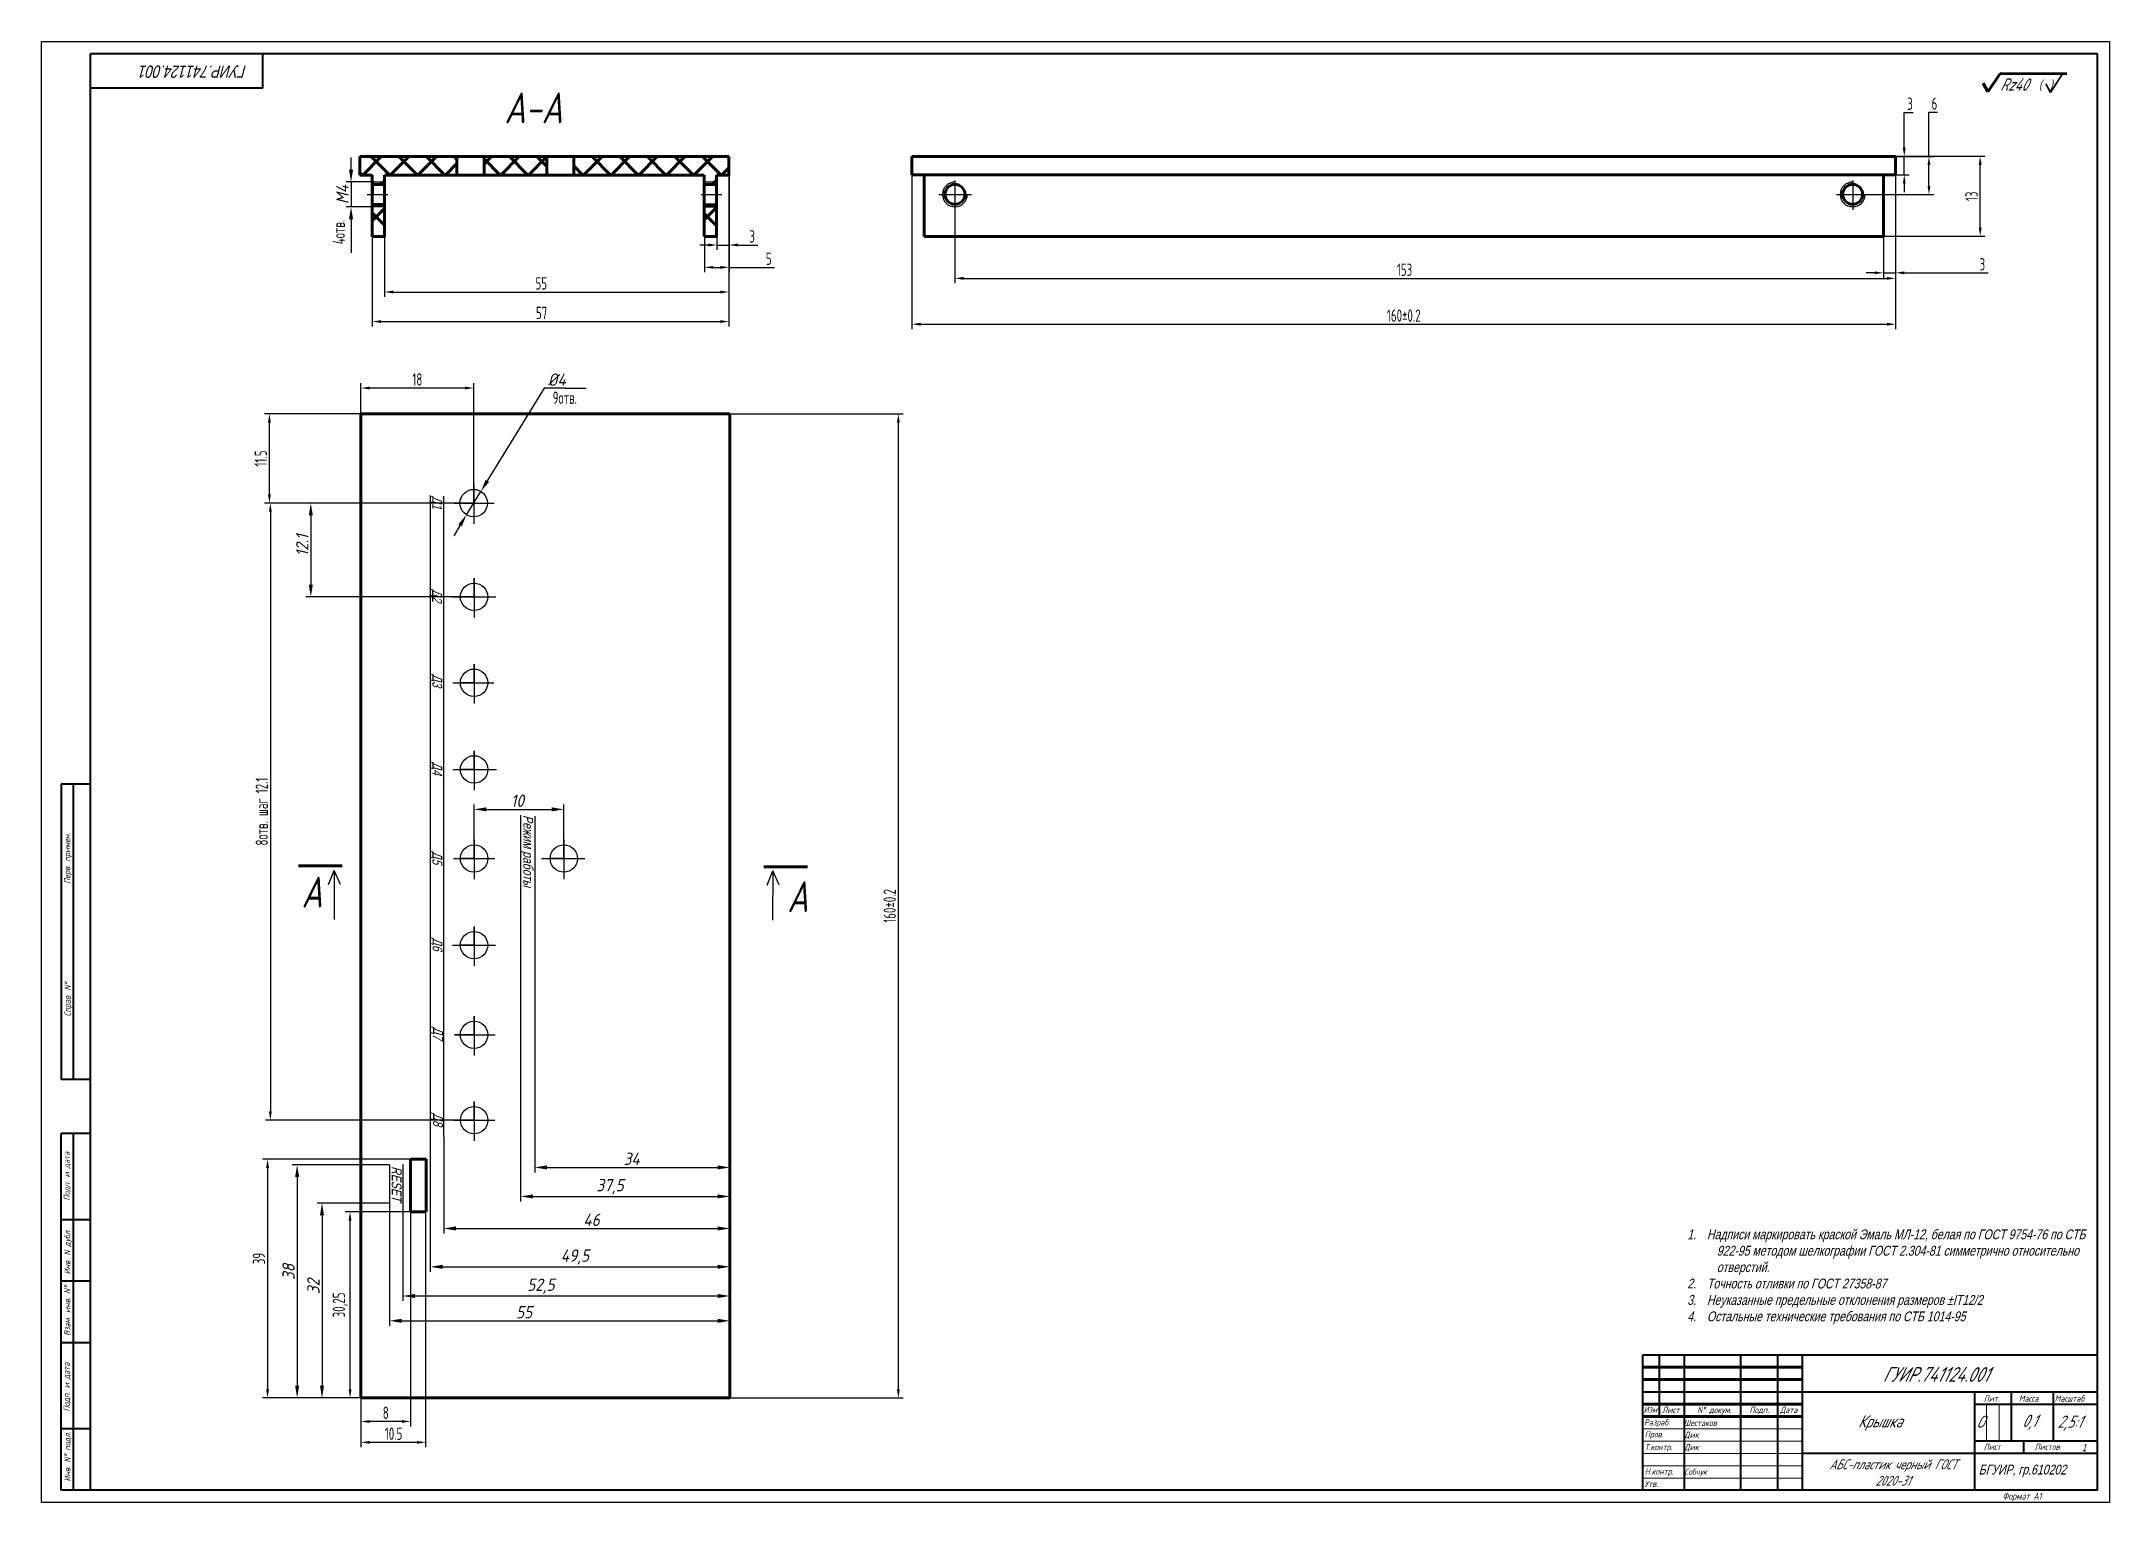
# Model space of a CAD drawing. Header units: millimetres. Extents: x 0 to 9139, y -367 to 2333.
# Drawn here: x 7239 to 8080, y 243 to 837 of the extents above; entities that cross this region are included whole.
import ezdxf

# ---------------------------------------------------------------- set-up
doc = ezdxf.new("R2010")
doc.units = ezdxf.units.MM
doc.header["$LTSCALE"] = 0.5
doc.linetypes.add('осевая2', pattern=[28.575, 19.05, -3.175, 3.175, -3.175])
doc.layers.get('0').update_dxf_attribs({"lineweight": 60})
doc.layers.get('Defpoints').update_dxf_attribs({"color": 5})
for name, color, linetype in [('1-оси', 1, 'осевая2'), ('3-размеры', 6, 'Continuous'), ('KONTUR', 7, 'Continuous'), ('MultiLayer', 9, 'Continuous')]:
    doc.layers.add(name, color=color, linetype=linetype)
for name, color, linetype, lineweight in [('Основная', 7, 'Continuous', 40), ('текст', 7, 'Continuous', 30), ('тонкая', 7, 'Continuous', 20)]:
    doc.layers.add(name, color=color, linetype=linetype, lineweight=lineweight)
doc.styles.add('ESKD', font='standarteskd.shx', dxfattribs={"width": 0.8, "oblique": 15})
doc.styles.get("Standard").update_dxf_attribs({"font": 'isocpeui.ttf', "width": 0.9})
doc.styles.add('ЕСКД', font='eskd15.shx', dxfattribs={"width": 0.8})
doc.styles.add('стиль1', font='romans.shx', dxfattribs={"width": 0.75, "oblique": 15, "height": 3.5})
doc.dimstyles.new('ISO-25', dxfattribs={"dimtxt": 3.5, "dimasz": 3.5, "dimexe": 2, "dimexo": 0, "dimgap": 1, "dimtad": 1, "dimtoh": 1, "dimdec": 0, "dimtxsty": 'Standard', "dimcen": 2.5, "dimadec": 0, "dimazin": 0, "dimtfac": 1, "dimtdec": 0, "dimtmove": 0, "dimatfit": 3, "dimldrblk": 'DOTSMALL', "dimfxl": 1, "dimarcsym": 0})
doc.dimstyles.new('Standart', dxfattribs={"dimtxt": 5, "dimasz": 5, "dimexe": 2, "dimexo": 0, "dimgap": 1, "dimtad": 1, "dimtoh": 1, "dimdec": 0, "dimtxsty": 'Standard', "dimcen": 2.5, "dimadec": 0, "dimazin": 0, "dimtfac": 1, "dimtdec": 0, "dimtmove": 0, "dimatfit": 3, "dimldrblk": 'DOTSMALL', "dimfxl": 1, "dimarcsym": 0})

msp = doc.modelspace()

# ---------------------------------------------------------------- texts
at = {"color": 0, "insert": (7323.02, 822.66), "char_height": 5, "attachment_point": 1, "rotation": 180}
msp.add_mtext_dynamic_manual_height_columns('{\\Fstandarteskd|c204;\\Q15;\\W0.8;\\C256;ГУИР.741124.001}', width=88.7975, gutter_width=50, heights=[5], dxfattribs=at)
at = {"attachment_point": 1}
for s, width, gutter_width, insert, char_height, style in [('{\\fGOST type B|b0|i1|c204|p2;А-А}', 171.725, 125, (7427.85, 816.7), 12.5, 'ЕСКД'), ('{\\fGOST type B|b0|i1|c0|p2;Rz40}', 68.69, 50, (8035.94, 822.42), 5, 'ESKD'), ('{\\fGOST type B|b0|i1|c204|p2;А}', 171.725, 125, (7345.29, 497.9), 12.5, 'ЕСКД'), ('{\\fGOST type B|b0|i1|c204|p2;А}', 171.725, 125, (7542.82, 496.03), 12.5, 'ЕСКД'), ('{\\fGOST type B|b0|i1|c204|p2;ГУИР.741124.001}', 68.69, 50, (7988.2, 298.58), 6, 'ESKD'), ('{\\fGOST type B|b0|i1|c204|p2;Крышка}', 68.69, 50, (7978.19, 279.02), 5, 'ESKD'), ('{\\fGOST type B|b0|i1|c204|p2;О}', 14.9252, 50, (8026.31, 278.87), 5, 'ESKD'), ('{\\fGOST type B|b0|i1|c204|p34;0,1}', 14.9252, 50, (8044.9, 279.22), 5, 'ESKD'), ('{\\fGOST type B|b0|i1|c204|p34;2,5\\fGOST type B|b0|i1|c0|p34;:\\fGOST type B|b0|i1|c204|p34;1}', 14.9252, 50, (8059.26, 278.88), 5, 'ESKD'), ('\\pxqc;{\\fGOST type B|b0|i1|c204|p2;АБС-пластик черный ГОСТ 2020-31}', 56.1982, 50, (7964.2, 261.04), 4, 'ESKD')]:
    msp.add_mtext_dynamic_manual_height_columns(s, width=width, gutter_width=gutter_width, heights=[0], dxfattribs=dict(at, insert=insert, char_height=char_height, style=style))
at = {"insert": (7896.76, 354.53), "char_height": 4, "width": 175.4522, "attachment_point": 1, "style": 'ESKD'}
msp.add_mtext('\\A1;\\pxi-3,l6,t5;1.^IНадписи маркировать краской Эмаль МЛ-12, белая по ГОСТ 9754-76 по СТБ 922-95 методом шелкографии ГОСТ 2.304-81 симметрично относительно отверстий.{\\A0;\\P}2.^IТочность отливки по ГОСТ 27358-87{\\A0;\\P3.^IНеуказанные предельные отклонения размеров %%PIT12/2\\P4.^IОстальные технические требования по СТБ 1014-95}', dxfattribs=at)
at = {"color": 0, "insert": (8069.24, 267.36), "char_height": 3, "attachment_point": 1, "style": 'ESKD'}
msp.add_mtext_dynamic_manual_height_columns('1', width=0.6173, gutter_width=50, heights=[0], dxfattribs=at)
at = {"layer": '1-оси', "color": 0, "insert": (8027.25, 258.9), "char_height": 4, "attachment_point": 1, "style": 'ESKD'}
msp.add_mtext_dynamic_manual_height_columns('БГУИР, гр.610202', width=48.5954, gutter_width=50, heights=[0], dxfattribs=at)
at = {"layer": '3-размеры', "color": 0, "style": 'ESKD', "oblique": 15, "width": 0.8}
msp.add_text('(   )', height=3.5, dxfattribs=at).set_placement((8051.84, 818.4))
at = {"layer": '3-размеры', "lineweight": 30, "char_height": 5, "attachment_point": 5, "rotation": 90, "style": 'ЕСКД'}
for s, insert in [('4отв.', (7360.42, 759.99)), ('8отв. шаг 12.1', (7329.11, 524.38))]:
    msp.add_mtext(s, dxfattribs=dict(at, insert=insert))
at = {"layer": '3-размеры', "lineweight": 30, "insert": (7452.35, 692.62), "char_height": 5, "attachment_point": 5, "style": 'ЕСКД'}
msp.add_mtext('9отв.', dxfattribs=at)
at = {"layer": 'MultiLayer', "lineweight": -2, "char_height": 4, "attachment_point": 1, "rotation": 270, "style": 'ESKD'}
for s, insert in [('\\A1;\\pxi-1.7082,l2.7082,t2.7082;Д1', (7402.44, 656.68)), ('\\A1;\\pxi-1.7082,l2.7082,t2.7082;Д2', (7402.4, 618.8)), ('\\A1;\\pxi-1.7082,l2.7082,t2.7082;Д3', (7402.5, 584.29)), ('\\A1;\\pxi-1.7082,l2.7082,t2.7082;Д4', (7402.5, 548.57)), ('\\A1;\\pxi-1.7082,l2.7082,t2.7082;Режим работы', (7439.47, 527)), ('\\A1;\\pxi-1.7082,l2.7082,t2.7082;Д5', (7402.5, 512.24)), ('\\A1;\\pxi-1.7082,l2.7082,t2.7082;Д6', (7402.6, 477.11)), ('\\A1;\\pxi-1.7082,l2.7082,t2.7082;Д7', (7402.8, 440.89)), ('\\A1;\\pxi-1.7082,l2.7082,t2.7082;Д8', (7402.8, 405.88)), ('\\A1;\\pxi-1.7082,l2.7082,t2.7082;RESET', (7385.97, 384.23))]:
    msp.add_mtext_dynamic_manual_height_columns(s, width=187.5961, gutter_width=50, heights=[52], dxfattribs=dict(at, insert=insert))
at = {"layer": 'текст', "style": 'стиль1', "oblique": 15, "width": 0.75}
for s, p in [('Перв. примен.', (7251.25, 494.99)), ('Справ. N%%d', (7251.41, 441.1)), ('Подп. и дата', (7251.07, 366.24)), ('Инв. N дубл.', (7251.32, 336.22)), ('Взам. инв. N%%d', (7251.32, 311.29)), ('Подп. и дата', (7251.02, 280.51)), ('Инв. N%%d подл.', (7251.32, 252.04))]:
    msp.add_text(s, height=2.5, rotation=90, dxfattribs=at).set_placement(p)
for s, height, p in [('Лит.', 2.5, (8029.22, 284.54)), ('Масса', 2.5, (8043.59, 284.54)), ('Масштаб', 2.5, (8058.18, 284.54)), ('Изм', 2.5, (7891.04, 280.08)), ('Лист', 2.5, (7898.52, 279.93)), ('N%%d докум. ', 2.5, (7912.8, 279.93)), ('Подп.', 2.5, (7934.06, 279.93)), ('Дата', 2.5, (7946.51, 279.93)), ('Разраб.', 2.5, (7891.16, 274.83)), ('Пров.', 2.5, (7891.46, 270)), ('Дик', 2.5, (7907.59, 269.79)), ('Шестаков', 2.5, (7907.29, 274.62)), ('Т.контр.', 2.5, (7891.46, 264.81)), ('Дик', 2.5, (7907.59, 264.79)), ('Лист', 2.5, (8029.22, 264.92)), ('Листов', 2.5, (8049.94, 264.92)), ('Утв.', 2.5, (7891.46, 249.86)), ('Н.контр.', 2.5, (7891.46, 254.88)), ('Собчук', 2.5, (7907.59, 254.79)), ('Формат А1', 2.75, (8036.96, 244.72))]:
    msp.add_text(s, height=height, dxfattribs=at).set_placement(p)

# ---------------------------------------------------------------- blocks, each defined once
blk = doc.blocks.new('*D128')
at = {"layer": '3-размеры', "color": 0, "lineweight": -2, "transparency": 16777216}
for p, q in [((7519.44, 686.04), (7589.96, 686.04)), ((7587.96, 289.54), (7587.96, 682.54)), ((7519.44, 286.04), (7589.96, 286.04))]:
    blk.add_line(p, q, dxfattribs=at)
at = {"layer": '3-размеры', "color": 0, "lineweight": 30, "transparency": 16777216}
for points in [[(7587.38, 682.54), (7588.55, 682.54), (7587.96, 686.04)], [(7587.38, 289.54), (7588.55, 289.54), (7587.96, 286.04)]]:
    blk.add_solid(points, dxfattribs=at)
at = {"layer": 'Defpoints', "color": 0, "lineweight": 30, "transparency": 16777216}
for p in [(7519.44, 686.04), (7587.96, 686.04), (7519.44, 286.04)]:
    blk.add_point(p, dxfattribs=at)
at = {"layer": '3-размеры', "color": 0, "lineweight": 30, "transparency": 16777216, "insert": (7584.46, 486.04), "char_height": 5, "width": 5.4167, "attachment_point": 5, "rotation": 90, "style": 'ЕСКД'}
blk.add_mtext('160%%P0.2', dxfattribs=at)
blk = doc.blocks.new('_DotSmall')
at = {"color": 0, "linetype": 'ByBlock', "const_width": 0.5}
blk.add_lwpolyline([(-0.0625, 0, 1), (0.0625, 0, 1)], format="xyb", close=True, dxfattribs=at)
blk = doc.blocks.new('*D118')
at = {"layer": '3-размеры', "color": 0, "lineweight": -2, "transparency": 16777216}
for p, q in [((7395.16, 361.65), (7363.02, 361.65)), ((7365.02, 289.54), (7365.02, 358.15)), ((7374.96, 286.04), (7363.02, 286.04))]:
    blk.add_line(p, q, dxfattribs=at)
at = {"layer": '3-размеры', "color": 0, "lineweight": 30, "transparency": 16777216}
for points in [[(7364.44, 358.15), (7365.6, 358.15), (7365.02, 361.65)], [(7364.44, 289.54), (7365.6, 289.54), (7365.02, 286.04)]]:
    blk.add_solid(points, dxfattribs=at)
at = {"layer": 'Defpoints', "color": 0, "lineweight": 30, "transparency": 16777216}
for p in [(7365.02, 361.65), (7395.16, 361.65), (7374.96, 286.04)]:
    blk.add_point(p, dxfattribs=at)
at = {"layer": '3-размеры', "color": 0, "lineweight": 30, "transparency": 16777216, "insert": (7361.04, 323.84), "char_height": 5, "attachment_point": 5, "rotation": 90, "style": 'ЕСКД'}
blk.add_mtext('30,25', dxfattribs=at)
blk = doc.blocks.new('*D129')
at = {"layer": '3-размеры', "color": 0, "lineweight": -2, "transparency": 16777216}
for p, q in [((7389.77, 383.05), (7329.47, 383.05)), ((7331.47, 379.55), (7331.47, 289.54)), ((7369.44, 286.04), (7329.47, 286.04))]:
    blk.add_line(p, q, dxfattribs=at)
at = {"layer": '3-размеры', "color": 0, "lineweight": 30, "transparency": 16777216}
for points in [[(7330.89, 379.55), (7332.05, 379.55), (7331.47, 383.05)], [(7330.89, 289.54), (7332.05, 289.54), (7331.47, 286.04)]]:
    blk.add_solid(points, dxfattribs=at)
at = {"layer": 'Defpoints', "color": 0, "lineweight": 30, "transparency": 16777216}
for p in [(7389.77, 383.05), (7331.47, 286.04), (7369.44, 286.04)]:
    blk.add_point(p, dxfattribs=at)
at = {"layer": '3-размеры', "color": 0, "lineweight": 30, "transparency": 16777216, "insert": (7327.97, 342.7), "char_height": 5, "attachment_point": 5, "rotation": 90, "style": 'ЕСКД'}
blk.add_mtext('39', dxfattribs=at)
blk = doc.blocks.new('*D119')
at = {"layer": '3-размеры', "color": 0, "lineweight": -2, "transparency": 16777216}
for p, q in [((7389.64, 361.65), (7389.64, 274.46)), ((7369.44, 286.04), (7369.44, 274.46)), ((7386.14, 276.46), (7372.94, 276.46))]:
    blk.add_line(p, q, dxfattribs=at)
at = {"layer": '3-размеры', "color": 0, "lineweight": 30, "transparency": 16777216}
for points in [[(7372.94, 277.04), (7372.94, 275.88), (7369.44, 276.46)], [(7386.14, 277.04), (7386.14, 275.88), (7389.64, 276.46)]]:
    blk.add_solid(points, dxfattribs=at)
at = {"layer": 'Defpoints', "color": 0, "lineweight": 30, "transparency": 16777216}
for p in [(7389.64, 361.65), (7369.44, 286.04), (7369.44, 276.46)]:
    blk.add_point(p, dxfattribs=at)
at = {"layer": '3-размеры', "color": 0, "lineweight": 30, "transparency": 16777216, "insert": (7379.54, 279.96), "char_height": 5, "width": 7.5, "attachment_point": 5, "style": 'ЕСКД'}
blk.add_mtext('8', dxfattribs=at)
blk = doc.blocks.new('*D120')
at = {"layer": '3-размеры', "color": 0, "lineweight": -2, "transparency": 16777216}
for p, q in [((7395.76, 361.65), (7395.76, 265.98)), ((7369.44, 286.7), (7369.44, 265.98)), ((7392.26, 267.98), (7372.94, 267.98))]:
    blk.add_line(p, q, dxfattribs=at)
at = {"layer": '3-размеры', "color": 0, "lineweight": 30, "transparency": 16777216}
for points in [[(7372.94, 268.56), (7372.94, 267.4), (7369.44, 267.98)], [(7392.26, 268.56), (7392.26, 267.4), (7395.76, 267.98)]]:
    blk.add_solid(points, dxfattribs=at)
at = {"layer": 'Defpoints', "color": 0, "lineweight": 30, "transparency": 16777216}
for p in [(7395.76, 361.65), (7369.44, 286.7), (7369.44, 267.98)]:
    blk.add_point(p, dxfattribs=at)
at = {"layer": '3-размеры', "color": 0, "lineweight": 30, "transparency": 16777216, "insert": (7382.72, 271.48), "char_height": 5, "attachment_point": 5, "style": 'ЕСКД'}
blk.add_mtext('10.5', dxfattribs=at)
blk = doc.blocks.new('*D130')
at = {"layer": '3-размеры', "color": 0, "lineweight": -2, "transparency": 16777216}
for p, q in [((7369.44, 657.36), (7369.44, 698.54)), ((7415.29, 649.79), (7415.29, 698.54)), ((7411.79, 696.54), (7372.94, 696.54))]:
    blk.add_line(p, q, dxfattribs=at)
at = {"layer": '3-размеры', "color": 0, "lineweight": 30, "transparency": 16777216}
for points in [[(7372.94, 697.13), (7372.94, 695.96), (7369.44, 696.54)], [(7411.79, 697.13), (7411.79, 695.96), (7415.29, 696.54)]]:
    blk.add_solid(points, dxfattribs=at)
at = {"layer": 'Defpoints', "color": 0, "lineweight": 30, "transparency": 16777216}
for p in [(7369.44, 696.54), (7369.44, 657.36), (7415.29, 649.79)]:
    blk.add_point(p, dxfattribs=at)
at = {"layer": '3-размеры', "color": 0, "lineweight": 30, "transparency": 16777216, "insert": (7392.37, 700.04), "char_height": 5, "attachment_point": 5, "style": 'ЕСКД'}
blk.add_mtext('18', dxfattribs=at)
blk = doc.blocks.new('*D121')
at = {"layer": '3-размеры', "color": 0, "lineweight": -2, "transparency": 16777216}
for p, q in [((7409.86, 686.04), (7330.23, 686.04)), ((7332.23, 653.29), (7332.23, 682.54)), ((7415.29, 649.79), (7330.23, 649.79))]:
    blk.add_line(p, q, dxfattribs=at)
at = {"layer": '3-размеры', "color": 0, "lineweight": 30, "transparency": 16777216}
for points in [[(7331.64, 682.54), (7332.81, 682.54), (7332.23, 686.04)], [(7331.64, 653.29), (7332.81, 653.29), (7332.23, 649.79)]]:
    blk.add_solid(points, dxfattribs=at)
at = {"layer": 'Defpoints', "color": 0, "lineweight": 30, "transparency": 16777216}
for p in [(7332.23, 686.04), (7409.86, 686.04), (7415.29, 649.79)]:
    blk.add_point(p, dxfattribs=at)
at = {"layer": '3-размеры', "color": 0, "lineweight": 30, "transparency": 16777216, "insert": (7328.73, 667.92), "char_height": 5, "attachment_point": 5, "rotation": 90, "style": 'ЕСКД'}
blk.add_mtext('11.5', dxfattribs=at)
blk = doc.blocks.new('*D123')
at = {"layer": '3-размеры', "color": 0, "lineweight": -2, "transparency": 16777216}
for p, q in [((7519.2, 785.06), (7519.2, 752.69)), ((7514.2, 760.06), (7514.2, 752.69)), ((7510.7, 754.69), (7507.2, 754.69)), ((7514.2, 754.69), (7519.2, 754.69)), ((7522.7, 754.69), (7530.86, 754.69))]:
    blk.add_line(p, q, dxfattribs=at)
at = {"layer": '3-размеры', "color": 0, "lineweight": 30, "transparency": 16777216}
for points in [[(7510.7, 755.28), (7510.7, 754.11), (7514.2, 754.69)], [(7522.7, 755.28), (7522.7, 754.11), (7519.2, 754.69)]]:
    blk.add_solid(points, dxfattribs=at)
at = {"layer": 'Defpoints', "color": 0, "lineweight": 30, "transparency": 16777216}
for p in [(7519.2, 785.06), (7514.2, 760.06), (7519.2, 754.69)]:
    blk.add_point(p, dxfattribs=at)
at = {"layer": '3-размеры', "color": 0, "lineweight": 30, "transparency": 16777216, "insert": (7528.53, 758.19), "char_height": 5, "attachment_point": 5, "style": 'ЕСКД'}
blk.add_mtext('3', dxfattribs=at)
blk = doc.blocks.new('*D124')
at = {"layer": '3-размеры', "color": 0, "lineweight": -2, "transparency": 16777216}
for p, q in [((7519.14, 785.2), (7519.14, 743.62)), ((7509.14, 760.2), (7509.14, 743.62)), ((7512.64, 745.62), (7515.64, 745.62)), ((7519.14, 745.62), (7537.62, 745.62))]:
    blk.add_line(p, q, dxfattribs=at)
at = {"layer": '3-размеры', "color": 0, "lineweight": 30, "transparency": 16777216}
for points in [[(7512.64, 746.2), (7512.64, 745.04), (7509.14, 745.62)], [(7515.64, 746.2), (7515.64, 745.04), (7519.14, 745.62)]]:
    blk.add_solid(points, dxfattribs=at)
at = {"layer": 'Defpoints', "color": 0, "lineweight": 30, "transparency": 16777216}
for p in [(7519.14, 785.2), (7509.14, 760.2), (7519.14, 745.62)]:
    blk.add_point(p, dxfattribs=at)
at = {"layer": '3-размеры', "color": 0, "lineweight": 30, "transparency": 16777216, "insert": (7535.29, 749.12), "char_height": 5, "width": 2.8571, "attachment_point": 5, "style": 'ЕСКД'}
blk.add_mtext('5', dxfattribs=at)
blk = doc.blocks.new('*D131')
at = {"layer": '3-размеры', "color": 0, "lineweight": -2, "transparency": 16777216}
for p, q in [((7519.06, 783.14), (7519.06, 733.59)), ((7379.06, 758.14), (7379.06, 733.59)), ((7382.56, 735.59), (7515.56, 735.59))]:
    blk.add_line(p, q, dxfattribs=at)
at = {"layer": '3-размеры', "color": 0, "lineweight": 30, "transparency": 16777216}
for points in [[(7382.56, 736.17), (7382.56, 735), (7379.06, 735.59)], [(7515.56, 736.17), (7515.56, 735), (7519.06, 735.59)]]:
    blk.add_solid(points, dxfattribs=at)
at = {"layer": 'Defpoints', "color": 0, "lineweight": 30, "transparency": 16777216}
for p in [(7519.06, 783.14), (7379.06, 758.14), (7519.06, 735.59)]:
    blk.add_point(p, dxfattribs=at)
at = {"layer": '3-размеры', "color": 0, "lineweight": 30, "transparency": 16777216, "insert": (7442.77, 739.09), "char_height": 5, "width": 6.8175, "attachment_point": 5, "style": 'ЕСКД'}
blk.add_mtext('55', dxfattribs=at)
blk = doc.blocks.new('*D132')
at = {"layer": '3-размеры', "color": 0, "lineweight": -2, "transparency": 16777216}
for p, q in [((7519.06, 783.14), (7519.06, 721.58)), ((7374.06, 758.14), (7374.06, 721.58)), ((7377.56, 723.58), (7515.56, 723.58))]:
    blk.add_line(p, q, dxfattribs=at)
at = {"layer": '3-размеры', "color": 0, "lineweight": 30, "transparency": 16777216}
for points in [[(7377.56, 724.16), (7377.56, 723), (7374.06, 723.58)], [(7515.56, 724.16), (7515.56, 723), (7519.06, 723.58)]]:
    blk.add_solid(points, dxfattribs=at)
at = {"layer": 'Defpoints', "color": 0, "lineweight": 30, "transparency": 16777216}
for p in [(7519.06, 783.14), (7374.06, 758.14), (7519.06, 723.58)]:
    blk.add_point(p, dxfattribs=at)
at = {"layer": '3-размеры', "color": 0, "lineweight": 30, "transparency": 16777216, "insert": (7442.91, 727.08), "char_height": 5, "attachment_point": 5, "style": 'ЕСКД'}
blk.add_mtext('57', dxfattribs=at)
blk = doc.blocks.new('*D125')
at = {"layer": '3-размеры', "color": 0, "lineweight": -2, "transparency": 16777216}
for p, q in [((7996.98, 794.21), (7996.98, 808.61)), ((7996.98, 808.61), (8000.65, 808.61)), ((7991.19, 790.71), (7998.98, 790.71)), ((7996.98, 783.21), (7996.98, 790.71)), ((7991.19, 783.21), (7998.98, 783.21)), ((7996.98, 779.71), (7996.98, 776.21))]:
    blk.add_line(p, q, dxfattribs=at)
at = {"layer": '3-размеры', "color": 0, "lineweight": 30, "transparency": 16777216}
for points in [[(7996.4, 794.21), (7997.57, 794.21), (7996.98, 790.71)], [(7996.4, 779.71), (7997.57, 779.71), (7996.98, 783.21)]]:
    blk.add_solid(points, dxfattribs=at)
at = {"layer": 'Defpoints', "color": 0, "lineweight": 30, "transparency": 16777216}
for p in [(7991.19, 790.71), (7991.19, 783.21), (7996.98, 783.21)]:
    blk.add_point(p, dxfattribs=at)
at = {"layer": '3-размеры', "color": 0, "lineweight": 30, "transparency": 16777216, "insert": (7999.32, 812.11), "char_height": 5, "attachment_point": 5, "style": 'ЕСКД'}
blk.add_mtext('3', dxfattribs=at)
blk = doc.blocks.new('*D135')
at = {"layer": '3-размеры', "color": 0, "lineweight": -2, "transparency": 16777216}
for p, q in [((8007.04, 790.68), (8007.04, 808.69)), ((8007.04, 808.69), (8010.51, 808.69)), ((7975.99, 790.68), (8009.04, 790.68)), ((8007.04, 778.75), (8007.04, 787.18)), ((7976.01, 775.25), (8009.04, 775.25))]:
    blk.add_line(p, q, dxfattribs=at)
at = {"layer": '3-размеры', "color": 0, "lineweight": 30, "transparency": 16777216}
for points in [[(8006.45, 787.18), (8007.62, 787.18), (8007.04, 790.68)], [(8006.45, 778.75), (8007.62, 778.75), (8007.04, 775.25)]]:
    blk.add_solid(points, dxfattribs=at)
at = {"layer": 'Defpoints', "color": 0, "lineweight": 30, "transparency": 16777216}
for p in [(7975.99, 790.68), (8007.04, 790.68), (7976.01, 775.25)]:
    blk.add_point(p, dxfattribs=at)
at = {"layer": '3-размеры', "color": 0, "lineweight": 30, "transparency": 16777216, "insert": (8009.27, 812.19), "char_height": 5, "attachment_point": 5, "style": 'ЕСКД'}
blk.add_mtext('6', dxfattribs=at)
blk = doc.blocks.new('*D126')
at = {"layer": '3-размеры', "color": 0, "lineweight": -2, "transparency": 16777216}
for p, q in [((7991.71, 790.75), (8029.86, 790.75)), ((8027.86, 761.75), (8027.86, 787.25)), ((7986.71, 758.25), (8029.86, 758.25))]:
    blk.add_line(p, q, dxfattribs=at)
at = {"layer": '3-размеры', "color": 0, "lineweight": 30, "transparency": 16777216}
for points in [[(8027.28, 787.25), (8028.45, 787.25), (8027.86, 790.75)], [(8027.28, 761.75), (8028.45, 761.75), (8027.86, 758.25)]]:
    blk.add_solid(points, dxfattribs=at)
at = {"layer": 'Defpoints', "color": 0, "lineweight": 30, "transparency": 16777216}
for p in [(7991.71, 790.75), (8027.86, 790.75), (7986.71, 758.25)]:
    blk.add_point(p, dxfattribs=at)
at = {"layer": '3-размеры', "color": 0, "lineweight": 30, "transparency": 16777216, "insert": (8024.36, 774.5), "char_height": 5, "attachment_point": 5, "rotation": 90, "style": 'ЕСКД'}
blk.add_mtext('13', dxfattribs=at)
blk = doc.blocks.new('*D127')
at = {"layer": '3-размеры', "color": 0, "lineweight": -2, "transparency": 16777216}
for p, q in [((7993.49, 783.21), (7993.49, 741.38)), ((7988.49, 758.25), (7988.49, 741.38)), ((7984.99, 743.38), (7981.49, 743.38)), ((7988.49, 743.38), (7993.49, 743.38)), ((7996.99, 743.38), (8031.07, 743.38))]:
    blk.add_line(p, q, dxfattribs=at)
at = {"layer": '3-размеры', "color": 0, "lineweight": 30, "transparency": 16777216}
for points in [[(7984.99, 743.97), (7984.99, 742.8), (7988.49, 743.38)], [(7996.99, 743.97), (7996.99, 742.8), (7993.49, 743.38)]]:
    blk.add_solid(points, dxfattribs=at)
at = {"layer": 'Defpoints', "color": 0, "lineweight": 30, "transparency": 16777216}
for p in [(7993.49, 783.21), (7988.49, 758.25), (7988.49, 743.38)]:
    blk.add_point(p, dxfattribs=at)
at = {"layer": '3-размеры', "color": 0, "lineweight": 30, "transparency": 16777216, "insert": (8028.73, 746.88), "char_height": 5, "attachment_point": 5, "style": 'ЕСКД'}
blk.add_mtext('3', dxfattribs=at)
blk = doc.blocks.new('*D136')
at = {"layer": '3-размеры', "color": 0, "lineweight": -2, "transparency": 16777216}
for p, q in [((7993.49, 790.68), (7993.49, 739.14)), ((7610.99, 774.95), (7610.99, 739.14)), ((7614.49, 741.14), (7989.99, 741.14))]:
    blk.add_line(p, q, dxfattribs=at)
at = {"layer": '3-размеры', "color": 0, "lineweight": 30, "transparency": 16777216}
for points in [[(7614.49, 741.72), (7614.49, 740.56), (7610.99, 741.14)], [(7989.99, 741.72), (7989.99, 740.56), (7993.49, 741.14)]]:
    blk.add_solid(points, dxfattribs=at)
at = {"layer": 'Defpoints', "color": 0, "lineweight": 30, "transparency": 16777216}
for p in [(7993.49, 790.68), (7610.99, 774.95), (7993.49, 741.14)]:
    blk.add_point(p, dxfattribs=at)
at = {"layer": '3-размеры', "color": 0, "lineweight": 30, "transparency": 16777216, "insert": (7793.78, 744.64), "char_height": 5, "attachment_point": 5, "style": 'ЕСКД'}
blk.add_mtext('153', dxfattribs=at)
blk = doc.blocks.new('*D137')
at = {"layer": '3-размеры', "color": 0, "lineweight": -2, "transparency": 16777216}
for p, q in [((7593.49, 783.18), (7593.49, 720.5)), ((7993.49, 783.18), (7993.49, 720.5)), ((7596.99, 722.5), (7989.99, 722.5))]:
    blk.add_line(p, q, dxfattribs=at)
at = {"layer": '3-размеры', "color": 0, "lineweight": 30, "transparency": 16777216}
for points in [[(7596.99, 723.09), (7596.99, 721.92), (7593.49, 722.5)], [(7989.99, 723.09), (7989.99, 721.92), (7993.49, 722.5)]]:
    blk.add_solid(points, dxfattribs=at)
at = {"layer": 'Defpoints', "color": 0, "lineweight": 30, "transparency": 16777216}
for p in [(7593.49, 783.18), (7993.49, 783.18), (7993.49, 722.5)]:
    blk.add_point(p, dxfattribs=at)
at = {"layer": '3-размеры', "color": 0, "lineweight": 30, "transparency": 16777216, "insert": (7793.49, 726), "char_height": 5, "attachment_point": 5, "style": 'ЕСКД'}
blk.add_mtext('160%%P0.2', dxfattribs=at)
blk = doc.blocks.new('*D187')
at = {"color": 0, "lineweight": -2, "transparency": 16777216}
for p, q in [((7365.42, 785.33), (7365.42, 790.33)), ((7374.08, 780.33), (7363.42, 780.33)), ((7365.42, 780.33), (7365.42, 770.15)), ((7374.08, 770.15), (7363.42, 770.15)), ((7365.42, 765.15), (7365.42, 760.15))]:
    blk.add_line(p, q, dxfattribs=at)
at = {"color": 0, "lineweight": 30, "transparency": 16777216}
for points in [[(7364.59, 785.33), (7366.25, 785.33), (7365.42, 780.33)], [(7364.59, 765.15), (7366.25, 765.15), (7365.42, 770.15)]]:
    blk.add_solid(points, dxfattribs=at)
at = {"layer": 'Defpoints', "color": 0, "lineweight": 30, "transparency": 16777216}
for p in [(7374.08, 780.33), (7365.42, 770.15), (7374.08, 770.15)]:
    blk.add_point(p, dxfattribs=at)
at = {"color": 0, "lineweight": 30, "transparency": 16777216, "insert": (7361.92, 775.24), "char_height": 5, "attachment_point": 5, "rotation": 90}
blk.add_mtext('М4', dxfattribs=at)
blk = doc.blocks.new('*D189')
at = {"color": 0, "lineweight": -2, "transparency": 16777216}
for p, q in [((7440.09, 485.66), (7440.09, 377.73)), ((7519.44, 485.66), (7519.44, 377.73)), ((7445.09, 379.73), (7514.44, 379.73))]:
    blk.add_line(p, q, dxfattribs=at)
at = {"color": 0, "lineweight": 30, "transparency": 16777216}
for points in [[(7445.09, 380.57), (7445.09, 378.9), (7440.09, 379.73)], [(7514.44, 380.57), (7514.44, 378.9), (7519.44, 379.73)]]:
    blk.add_solid(points, dxfattribs=at)
at = {"layer": 'Defpoints', "color": 0, "lineweight": 30, "transparency": 16777216}
for p in [(7440.09, 485.66), (7519.44, 485.66), (7519.44, 379.73)]:
    blk.add_point(p, dxfattribs=at)
at = {"color": 0, "lineweight": 30, "transparency": 16777216, "insert": (7479.53, 383.23), "char_height": 5, "width": 6.5182, "attachment_point": 5}
blk.add_mtext('34', dxfattribs=at)
blk = doc.blocks.new('*D190')
at = {"color": 0, "lineweight": -2, "transparency": 16777216}
for p, q in [((7415.45, 505.33), (7415.45, 527.29)), ((7420.45, 525.29), (7446.94, 525.29)), ((7451.94, 505.29), (7451.94, 527.29)), ((7434.38, 485.66), (7434.38, 365.94)), ((7519.44, 485.66), (7519.44, 365.94)), ((7439.38, 367.94), (7514.44, 367.94))]:
    blk.add_line(p, q, dxfattribs=at)
at = {"color": 0, "lineweight": 30, "transparency": 16777216}
for points in [[(7420.45, 526.12), (7420.45, 524.45), (7415.45, 525.29)], [(7446.94, 526.12), (7446.94, 524.45), (7451.94, 525.29)], [(7439.38, 368.77), (7439.38, 367.11), (7434.38, 367.94)], [(7514.44, 368.77), (7514.44, 367.11), (7519.44, 367.94)]]:
    blk.add_solid(points, dxfattribs=at)
at = {"layer": 'Defpoints', "color": 0, "lineweight": 30, "transparency": 16777216}
for p in [(7451.94, 525.29), (7415.45, 505.33), (7451.94, 505.29), (7434.38, 485.66), (7519.44, 485.66), (7519.44, 367.94)]:
    blk.add_point(p, dxfattribs=at)
at = {"color": 0, "lineweight": 30, "transparency": 16777216, "char_height": 5, "attachment_point": 5}
for s, insert in [('10', (7433.07, 528.79)), ('37,5', (7470.76, 371.94))]:
    blk.add_mtext(s, dxfattribs=dict(at, insert=insert))
blk = doc.blocks.new('*D191')
at = {"color": 0, "lineweight": -2, "transparency": 16777216}
for p, q in [((7403.09, 392.32), (7403.09, 352.92)), ((7519.44, 392.32), (7519.44, 352.92)), ((7408.09, 354.92), (7514.44, 354.92))]:
    blk.add_line(p, q, dxfattribs=at)
at = {"color": 0, "lineweight": 30, "transparency": 16777216}
for points in [[(7408.09, 355.75), (7408.09, 354.09), (7403.09, 354.92)], [(7514.44, 355.75), (7514.44, 354.09), (7519.44, 354.92)]]:
    blk.add_solid(points, dxfattribs=at)
at = {"layer": 'Defpoints', "color": 0, "lineweight": 30, "transparency": 16777216}
for p in [(7403.09, 392.32), (7519.44, 392.32), (7519.44, 354.92)]:
    blk.add_point(p, dxfattribs=at)
at = {"color": 0, "lineweight": 30, "transparency": 16777216, "insert": (7463.23, 358.42), "char_height": 5, "attachment_point": 5}
blk.add_mtext('46', dxfattribs=at)
blk = doc.blocks.new('*D192')
at = {"color": 0, "lineweight": -2, "transparency": 16777216}
for p, q in [((7397.64, 392.45), (7397.64, 337.33)), ((7519.44, 392.45), (7519.44, 337.33)), ((7402.64, 339.33), (7514.44, 339.33))]:
    blk.add_line(p, q, dxfattribs=at)
at = {"color": 0, "lineweight": 30, "transparency": 16777216}
for points in [[(7402.64, 340.16), (7402.64, 338.49), (7397.64, 339.33)], [(7514.44, 340.16), (7514.44, 338.49), (7519.44, 339.33)]]:
    blk.add_solid(points, dxfattribs=at)
at = {"layer": 'Defpoints', "color": 0, "lineweight": 30, "transparency": 16777216}
for p in [(7397.64, 392.45), (7519.44, 392.45), (7519.44, 339.33)]:
    blk.add_point(p, dxfattribs=at)
at = {"color": 0, "lineweight": 30, "transparency": 16777216, "insert": (7456.48, 343.33), "char_height": 5, "attachment_point": 5}
blk.add_mtext('49,5', dxfattribs=at)
blk = doc.blocks.new('*D193')
at = {"color": 0, "lineweight": -2, "transparency": 16777216}
for p, q in [((7443.92, 696.45), (7420.82, 658.8)), ((7452.43, 696.45), (7443.92, 696.45)), ((7412.38, 645.05), (7418.21, 654.54)), ((7409.76, 640.79), (7407.15, 636.52))]:
    blk.add_line(p, q, dxfattribs=at)
at = {"color": 0, "lineweight": 30, "transparency": 16777216}
for points in [[(7420.11, 659.24), (7421.53, 658.37), (7418.21, 654.54)], [(7409.05, 641.22), (7410.47, 640.35), (7412.38, 645.05)]]:
    blk.add_solid(points, dxfattribs=at)
at = {"layer": 'Defpoints', "color": 0, "lineweight": 30, "transparency": 16777216}
for p in [(7418.21, 654.54), (7412.38, 645.05)]:
    blk.add_point(p, dxfattribs=at)
at = {"color": 0, "lineweight": 30, "transparency": 16777216, "insert": (7449.11, 699.95), "char_height": 5, "attachment_point": 5}
blk.add_mtext('%%C4', dxfattribs=at)
blk = doc.blocks.new('*D195')
at = {"color": 0, "lineweight": -2, "transparency": 16777216}
for p, q in [((7415.29, 649.79), (7347.06, 649.79)), ((7349.06, 644.79), (7349.06, 616.69)), ((7415.29, 611.69), (7347.06, 611.69))]:
    blk.add_line(p, q, dxfattribs=at)
at = {"color": 0, "lineweight": 30, "transparency": 16777216}
for points in [[(7348.23, 644.79), (7349.89, 644.79), (7349.06, 649.79)], [(7348.23, 616.69), (7349.89, 616.69), (7349.06, 611.69)]]:
    blk.add_solid(points, dxfattribs=at)
at = {"layer": 'Defpoints', "color": 0, "lineweight": 30, "transparency": 16777216}
for p in [(7415.29, 649.79), (7349.06, 611.69), (7415.29, 611.69)]:
    blk.add_point(p, dxfattribs=at)
at = {"color": 0, "lineweight": 30, "transparency": 16777216, "insert": (7345.56, 632.61), "char_height": 5, "attachment_point": 5, "rotation": 90}
blk.add_mtext('12.1', dxfattribs=at)
blk = doc.blocks.new('*D196')
at = {"color": 0, "lineweight": -2, "transparency": 16777216}
for p, q in [((7381.04, 365.21), (7381.04, 315.39)), ((7519.44, 365.21), (7519.44, 315.39)), ((7386.04, 317.39), (7514.44, 317.39))]:
    blk.add_line(p, q, dxfattribs=at)
at = {"color": 0, "lineweight": 30, "transparency": 16777216}
for points in [[(7386.04, 318.22), (7386.04, 316.56), (7381.04, 317.39)], [(7514.44, 318.22), (7514.44, 316.56), (7519.44, 317.39)]]:
    blk.add_solid(points, dxfattribs=at)
at = {"layer": 'Defpoints', "color": 0, "lineweight": 30, "transparency": 16777216}
for p in [(7381.04, 365.21), (7519.44, 365.21), (7519.44, 317.39)]:
    blk.add_point(p, dxfattribs=at)
at = {"color": 0, "lineweight": 30, "transparency": 16777216, "insert": (7435.81, 320.89), "char_height": 5, "attachment_point": 5}
blk.add_mtext('55', dxfattribs=at)
blk = doc.blocks.new('*D197')
at = {"color": 0, "lineweight": -2, "transparency": 16777216}
for p, q in [((7386.42, 364.29), (7386.42, 325.47)), ((7519.44, 364.29), (7519.44, 325.47)), ((7391.42, 327.47), (7514.44, 327.47))]:
    blk.add_line(p, q, dxfattribs=at)
at = {"color": 0, "lineweight": 30, "transparency": 16777216}
for points in [[(7391.42, 328.3), (7391.42, 326.64), (7386.42, 327.47)], [(7514.44, 328.3), (7514.44, 326.64), (7519.44, 327.47)]]:
    blk.add_solid(points, dxfattribs=at)
at = {"layer": 'Defpoints', "color": 0, "lineweight": 30, "transparency": 16777216}
for p in [(7386.42, 364.29), (7519.44, 364.29), (7519.44, 327.47)]:
    blk.add_point(p, dxfattribs=at)
at = {"color": 0, "lineweight": 30, "transparency": 16777216, "insert": (7442.62, 331.47), "char_height": 5, "attachment_point": 5}
blk.add_mtext('52,5', dxfattribs=at)
blk = doc.blocks.new('*D198')
at = {"layer": '3-размеры', "color": 0, "lineweight": -2, "transparency": 16777216}
for p, q in [((7381.04, 365.21), (7351.61, 365.21)), ((7353.61, 360.21), (7353.61, 291.04)), ((7381.04, 286.04), (7351.61, 286.04))]:
    blk.add_line(p, q, dxfattribs=at)
at = {"layer": '3-размеры', "color": 0, "lineweight": 30, "transparency": 16777216}
for points in [[(7352.77, 360.21), (7354.44, 360.21), (7353.61, 365.21)], [(7352.77, 291.04), (7354.44, 291.04), (7353.61, 286.04)]]:
    blk.add_solid(points, dxfattribs=at)
at = {"layer": 'Defpoints', "color": 0, "lineweight": 30, "transparency": 16777216}
for p in [(7381.04, 365.21), (7353.61, 286.04), (7381.04, 286.04)]:
    blk.add_point(p, dxfattribs=at)
at = {"layer": '3-размеры', "color": 0, "lineweight": 30, "transparency": 16777216, "insert": (7350.11, 331.3), "char_height": 5, "attachment_point": 5, "rotation": 90}
blk.add_mtext('32', dxfattribs=at)
blk = doc.blocks.new('*D199')
at = {"layer": '3-размеры', "color": 0, "lineweight": -2, "transparency": 16777216}
for p, q in [((7381.04, 380.78), (7341.5, 380.78)), ((7343.5, 375.78), (7343.5, 291.04)), ((7381.04, 286.04), (7341.5, 286.04))]:
    blk.add_line(p, q, dxfattribs=at)
at = {"layer": '3-размеры', "color": 0, "lineweight": 30, "transparency": 16777216}
for points in [[(7342.67, 375.78), (7344.34, 375.78), (7343.5, 380.78)], [(7342.67, 291.04), (7344.34, 291.04), (7343.5, 286.04)]]:
    blk.add_solid(points, dxfattribs=at)
at = {"layer": 'Defpoints', "color": 0, "lineweight": 30, "transparency": 16777216}
for p in [(7381.04, 380.78), (7343.5, 286.04), (7381.04, 286.04)]:
    blk.add_point(p, dxfattribs=at)
at = {"layer": '3-размеры', "color": 0, "lineweight": 30, "transparency": 16777216, "insert": (7340, 337.22), "char_height": 5, "attachment_point": 5, "rotation": 90}
blk.add_mtext('38', dxfattribs=at)

# ---------------------------------------------------------------- dimensions: what is measured, and where the dimension line sits
at = {"lineweight": 30}
for base, p1, p2, text, picture, middle in [((7365.42, 770.15), (7374.08, 780.33), (7374.08, 770.15), 'М4', '*D187', (7365.42, 775.24)), ((7349.06, 611.69), (7415.29, 649.79), (7415.29, 611.69), '12.1', '*D195', (7349.06, 632.61))]:
    dim = msp.add_linear_dim(base=base, p1=p1, p2=p2, angle=90, text=text, dimstyle='Standart', dxfattribs=at)
    dim.commit()
    dim.dimension.update_dxf_attribs({"geometry": picture, "text_midpoint": middle, "dimtype": 160})
dim = msp.add_diameter_dim_2p(p1=(7412.38, 645.05), p2=(7418.21, 654.54), text='%%C4', dimstyle='Standart', dxfattribs=at)
dim.commit()
dim.dimension.update_dxf_attribs({"geometry": '*D193', "text_midpoint": (7449.11, 696.45), "dimtype": 163})
for base, p1, p2, text, picture, middle in [((7519.44, 367.94), (7434.38, 485.66), (7519.44, 485.66), '37,5', '*D190', (7470.76, 367.94)), ((7451.94, 525.29), (7415.45, 505.33), (7451.94, 505.29), '10', '*D190', (7433.07, 525.29)), ((7519.44, 379.73), (7440.09, 485.66), (7519.44, 485.66), '34', '*D189', (7479.53, 379.73)), ((7519.44, 339.33), (7397.64, 392.45), (7519.44, 392.45), '49,5', '*D192', (7456.48, 339.33)), ((7519.44, 354.92), (7403.09, 392.32), (7519.44, 392.32), '46', '*D191', (7463.23, 354.92)), ((7519.44, 317.39), (7381.04, 365.21), (7519.44, 365.21), '55', '*D196', (7435.81, 317.39)), ((7519.44, 327.47), (7386.42, 364.29), (7519.44, 364.29), '52,5', '*D197', (7442.62, 327.47))]:
    dim = msp.add_linear_dim(base=base, p1=p1, p2=p2, text=text, dimstyle='Standart', dxfattribs=at)
    dim.commit()
    dim.dimension.update_dxf_attribs({"geometry": picture, "text_midpoint": middle, "dimtype": 160})
at = {"layer": '3-размеры', "lineweight": 30}
for base, p1, p2, text, picture, middle in [((8007.04, 790.68), (7976.01, 775.25), (7975.99, 790.68), '6', '*D135', (8009.27, 808.69)), ((7996.98, 783.21), (7991.19, 790.71), (7991.19, 783.21), '3', '*D125', (7999.32, 808.61)), ((7587.96, 686.04), (7519.44, 286.04), (7519.44, 686.04), '160%%P0.2', '*D128', (7587.96, 486.04)), ((7331.47, 286.04), (7389.77, 383.05), (7369.44, 286.04), '39', '*D129', (7331.47, 342.7))]:
    dim = msp.add_linear_dim(base=base, p1=p1, p2=p2, angle=90, text=text, dimstyle='ISO-25', override={"dimtxt": 5, "dimtxsty": 'ЕСКД'}, dxfattribs=at)
    dim.commit()
    dim.dimension.update_dxf_attribs({"geometry": picture, "text_midpoint": middle, "dimtype": 160})
for base, p1, p2, text, picture, middle in [((7993.49, 741.14), (7610.99, 774.95), (7993.49, 790.68), '153', '*D136', (7793.78, 741.14)), ((7519.06, 723.58), (7374.06, 758.14), (7519.06, 783.14), '57', '*D132', (7442.91, 723.58)), ((7519.06, 735.59), (7379.06, 758.14), (7519.06, 783.14), '55', '*D131', (7442.77, 735.59)), ((7519.2, 754.69), (7514.2, 760.06), (7519.2, 785.06), '3', '*D123', (7528.53, 754.69)), ((7519.14, 745.62), (7509.14, 760.2), (7519.14, 785.2), '5', '*D124', (7535.29, 745.62)), ((7988.49, 743.38), (7993.49, 783.21), (7988.49, 758.25), '3', '*D127', (8028.73, 743.38)), ((7369.44, 276.46), (7389.64, 361.65), (7369.44, 286.04), '8', '*D119', (7379.54, 276.46)), ((7369.44, 267.98), (7395.76, 361.65), (7369.44, 286.7), '10.5', '*D120', (7382.72, 267.98))]:
    dim = msp.add_linear_dim(base=base, p1=p1, p2=p2, text=text, dimstyle='ISO-25', override={"dimtxt": 5, "dimtxsty": 'ЕСКД'}, dxfattribs=at)
    dim.commit()
    dim.dimension.update_dxf_attribs({"geometry": picture, "text_midpoint": middle, "dimtype": 160})
for base, p1, p2, text, picture, middle in [((8027.86, 790.75), (7986.71, 758.25), (7991.71, 790.75), '13', '*D126', (8024.36, 774.5)), ((7332.23, 686.04), (7415.29, 649.79), (7409.86, 686.04), '11.5', '*D121', (7328.73, 667.92)), ((7365.02, 361.65), (7374.96, 286.04), (7395.16, 361.65), '30,25', '*D118', (7361.04, 323.84))]:
    dim = msp.add_linear_dim(base=base, p1=p1, p2=p2, angle=90, text=text, dimstyle='ISO-25', override={"dimtxt": 5, "dimtxsty": 'ЕСКД'}, dxfattribs=at)
    dim.commit()
    dim.dimension.update_dxf_attribs({"geometry": picture, "text_midpoint": middle})
for base, p1, p2, text, picture, middle in [((7993.49, 722.5), (7593.49, 783.18), (7993.49, 783.18), '160%%P0.2', '*D137', (7793.49, 726)), ((7369.44, 696.54), (7415.29, 649.79), (7369.44, 657.36), '18', '*D130', (7392.37, 700.04))]:
    dim = msp.add_linear_dim(base=base, p1=p1, p2=p2, text=text, dimstyle='ISO-25', override={"dimtxt": 5, "dimtxsty": 'ЕСКД'}, dxfattribs=at)
    dim.commit()
    dim.dimension.update_dxf_attribs({"geometry": picture, "text_midpoint": middle})
for base, p1, text, picture, middle in [((7343.5, 286.04), (7381.04, 380.78), '38', '*D199', (7343.5, 337.22)), ((7353.61, 286.04), (7381.04, 365.21), '32', '*D198', (7353.61, 331.3))]:
    dim = msp.add_linear_dim(base=base, p1=p1, p2=(7381.04, 286.04), angle=90, text=text, dimstyle='Standart', dxfattribs=at)
    dim.commit()
    dim.dimension.update_dxf_attribs({"geometry": picture, "text_midpoint": middle, "dimtype": 160})

# ---------------------------------------------------------------- hatches: boundary and pattern name
h = msp.add_hatch()
h.set_pattern_fill('ANSI37', color=256, scale=2.5)
h.set_pattern_definition([(45, (-4865.554, 8.472), (-5.61266, 5.61266), []), (135, (-4865.554, 8.472), (-5.61266, -5.61266), [])])
h.paths.add_polyline_path([(7408.5, 790.64), (7369.06, 790.64), (7369.06, 783.14), (7374.06, 783.14), (7374.06, 779.33), (7379.06, 779.33), (7379.06, 783.14), (7408.5, 783.14)])
h.paths.add_polyline_path([(7445.01, 790.64), (7419.5, 790.64), (7419.5, 783.14), (7445.01, 783.14)])
h.paths.add_polyline_path([(7519.06, 790.64), (7456.01, 790.64), (7456.01, 783.14), (7509.06, 783.14), (7509.06, 779.33), (7514.06, 779.33), (7514.06, 783.14), (7519.06, 783.14)])
h.paths.add_polyline_path([(7514.06, 771.08), (7509.06, 771.08), (7509.06, 758.14), (7514.06, 758.14)])
h.paths.add_polyline_path([(7379.06, 771.15), (7374.06, 771.15), (7374.06, 758.14), (7379.06, 758.14)])

# ---------------------------------------------------------------- linework, layer by layer
at = {"color": 0}
for p, q in [((8031.01, 816.93), (8035.94, 824.45)), ((8029.14, 820.44), (8030.97, 816.94))]:
    msp.add_line(p, q, dxfattribs=at)
for p, q in [((8035.94, 824.45), (8063.12, 824.31)), ((7369.06, 790.64), (7519.06, 790.64)), ((7369.06, 790.64), (7369.06, 783.14)), ((7408.5, 790.64), (7408.5, 783.14)), ((7419.5, 790.64), (7419.5, 783.14)), ((7445.01, 790.64), (7445.01, 783.14)), ((7456.01, 790.64), (7456.01, 783.14)), ((7519.06, 783.14), (7519.06, 790.64)), ((7593.49, 790.68), (7593.49, 783.18)), ((7993.49, 790.68), (7593.49, 790.68)), ((7593.49, 790.68), (7610.99, 790.68)), ((7993.49, 790.68), (7975.99, 790.68)), ((7993.49, 783.18), (7993.49, 790.68)), ((7369.06, 783.14), (7374.06, 783.14)), ((7374.06, 783.14), (7374.06, 758.14)), ((7374.06, 783.14), (7374.06, 770.64)), ((7379.06, 758.14), (7379.06, 783.14)), ((7379.06, 783.14), (7509.06, 783.14)), ((7509.06, 783.14), (7509.06, 758.14)), ((7514.06, 758.14), (7514.06, 783.14)), ((7514.06, 783.14), (7519.06, 783.14)), ((7593.49, 783.18), (7993.49, 783.18)), ((7593.49, 783.18), (7598.49, 783.18)), ((7598.49, 783.18), (7598.49, 758.18)), ((7988.49, 758.18), (7988.49, 783.18)), ((7374.08, 780.33), (7374.08, 779.33)), ((7374.08, 779.33), (7379.06, 779.33)), ((7374.08, 779.33), (7374.08, 775.23)), ((7509.06, 779.33), (7514.06, 779.33)), ((7374.06, 770.64), (7374.06, 773.14)), ((7374.06, 770.15), (7374.06, 771.15)), ((7374.06, 771.15), (7379.06, 771.15)), ((7379.06, 773.14), (7379.06, 768.14)), ((7509.06, 771.08), (7514.06, 771.08)), ((7374.06, 758.14), (7379.06, 758.14)), ((7509.06, 758.14), (7514.06, 758.14)), ((7598.49, 758.18), (7988.49, 758.18)), ((7369.44, 686.04), (7369.44, 286.04)), ((7519.44, 686.04), (7369.44, 686.04)), ((7519.44, 286.04), (7519.44, 686.04)), ((7369.44, 648.33), (7369.44, 650.83)), ((7361.87, 502.37), (7344.03, 502.37)), ((7551.06, 501.97), (7533.21, 501.97)), ((7389.64, 383.05), (7389.64, 361.65)), ((7395.99, 383.05), (7389.77, 383.05)), ((7395.99, 361.65), (7395.99, 383.05)), ((7389.64, 361.65), (7395.99, 361.65)), ((7395.76, 361.65), (7395.99, 361.65)), ((7395.99, 361.65), (7395.76, 361.65)), ((7395.99, 361.65), (7395.76, 361.65)), ((7955.5, 298.47), (7890.5, 298.47)), ((7369.44, 286.04), (7519.44, 286.04)), ((7955.5, 293.47), (7890.5, 293.47)), ((7955.5, 283.47), (7890.5, 283.47)), ((7955.5, 278.47), (7890.5, 278.47)), ((8025.5, 248.47), (8025.5, 248.47))]:
    msp.add_line(p, q)
at = {"color": 0, "lineweight": 35}
for p, q in [((8056.4, 816.74), (8061.34, 824.27)), ((8054.57, 820.24), (8056.4, 816.74))]:
    msp.add_line(p, q, dxfattribs=at)
at = {"lineweight": 30}
for p, q in [((7374.08, 780.33), (7379.08, 780.33)), ((7509.06, 780.33), (7514.06, 780.33)), ((7604.44, 775.25), (7617.66, 775.25)), ((7610.99, 780.94), (7610.99, 768.96)), ((7969.46, 775.25), (7982.68, 775.25)), ((7976.01, 780.94), (7976.01, 768.96)), ((7379.06, 770.15), (7374.06, 770.15)), ((7509.06, 770.15), (7514.06, 770.15)), ((7365.42, 760.15), (7365.42, 751.49)), ((7452.43, 696.45), (7461.03, 696.45)), ((7415.29, 649.79), (7415.29, 657.36)), ((7415.29, 657.36), (7415.29, 641.36)), ((7397.64, 652.75), (7397.64, 392.45)), ((7403.09, 392.32), (7403.09, 652.63)), ((7407.36, 649.79), (7423.61, 649.79)), ((7415.29, 649.79), (7409.86, 649.79)), ((7415.43, 611.69), (7415.43, 619.26)), ((7415.43, 619.26), (7415.43, 603.26)), ((7406.63, 611.69), (7424.24, 611.69)), ((7415.43, 611.69), (7410, 611.69)), ((7415.43, 576.77), (7415.43, 584.33)), ((7415.43, 584.33), (7415.43, 568.33)), ((7406.78, 576.77), (7423.5, 576.77)), ((7415.43, 576.77), (7410, 576.77)), ((7415.45, 541.53), (7415.45, 549.09)), ((7415.45, 549.09), (7415.45, 533.09)), ((7406.86, 541.53), (7424.58, 541.53)), ((7415.45, 541.53), (7410.02, 541.53)), ((7434.38, 522.87), (7434.38, 485.66)), ((7440.09, 522.5), (7440.09, 485.66)), ((7407.07, 505.33), (7423.94, 505.33)), ((7415.45, 505.33), (7410.02, 505.33)), ((7415.45, 505.33), (7415.45, 512.89)), ((7415.45, 512.89), (7415.45, 496.89)), ((7442.87, 505.29), (7460.46, 505.29)), ((7451.94, 505.29), (7446.52, 505.29)), ((7451.94, 505.29), (7451.94, 512.85)), ((7451.94, 512.85), (7451.94, 496.85)), ((7415.43, 470.09), (7415.43, 477.65)), ((7415.43, 477.65), (7415.43, 461.65)), ((7406.64, 470.09), (7424.15, 470.09)), ((7415.43, 470.09), (7410, 470.09)), ((7415.43, 433.66), (7415.43, 441.22)), ((7415.43, 441.22), (7415.43, 425.22)), ((7415.43, 433.66), (7407.53, 433.66)), ((7407.53, 433.66), (7423.97, 433.66)), ((7415.51, 398.97), (7415.51, 406.53)), ((7415.51, 406.53), (7415.51, 390.53)), ((7407.18, 398.97), (7423.95, 398.97)), ((7415.51, 398.97), (7410.08, 398.97)), ((7381.04, 380.78), (7381.04, 365.21)), ((7386.42, 380.91), (7386.42, 364.29))]:
    msp.add_line(p, q, dxfattribs=at)
at = {"color": 7, "lineweight": -3}
for p, q in [((7356.27, 494.69), (7358.6, 500.47)), ((7358.6, 500.47), (7358.51, 480.47)), ((7361.18, 494.8), (7358.6, 500.47)), ((7534.56, 494.48), (7536.89, 500.26)), ((7536.89, 500.26), (7536.8, 480.26)), ((7539.47, 494.59), (7536.89, 500.26))]:
    msp.add_line(p, q, dxfattribs=at)
for centre in [(7610.99, 775.3), (7976.01, 775.3)]:
    msp.add_circle(centre, 4.04)
at = {"lineweight": 30}
for centre in [(7415.29, 649.79), (7415.43, 611.69), (7415.43, 576.77), (7415.45, 541.53), (7415.45, 505.33), (7451.94, 505.29), (7415.43, 470.09), (7415.43, 433.66), (7415.51, 398.97)]:
    msp.add_circle(centre, 5.57, dxfattribs=at)
for centre in [(7610.96, 775.25), (7975.98, 775.25)]:
    msp.add_arc(centre, 5.04, 90, 0, dxfattribs=at)
at = {"layer": '1-оси', "lineweight": 30}
for p, q in [((7372.03, 775.2), (7380.43, 775.2)), ((7507.81, 775.25), (7516.22, 775.25))]:
    msp.add_line(p, q, dxfattribs=at)
at = {"layer": '3-размеры', "lineweight": 30}
for p, q in [((7415.29, 649.79), (7330.61, 649.79)), ((7332.61, 646.29), (7332.61, 402.47)), ((7415.51, 398.97), (7330.61, 398.97))]:
    msp.add_line(p, q, dxfattribs=at)
for points in [[(7332.03, 646.29), (7333.19, 646.29), (7332.61, 649.79)], [(7332.03, 402.47), (7333.19, 402.47), (7332.61, 398.97)]]:
    msp.add_solid(points, dxfattribs=at)
at = {"layer": 'KONTUR'}
for p, q in [((7239.5, 243.47), (7239.5, 837.47)), ((7239.5, 837.47), (8080.5, 837.47)), ((8080.5, 837.47), (8080.5, 243.47)), ((8080.5, 243.47), (7239.5, 243.47))]:
    msp.add_line(p, q, dxfattribs=at)
at = {"layer": 'Основная'}
for p, q in [((7259.5, 288.47), (7259.5, 832.47)), ((8075.5, 832.47), (7259.5, 832.47)), ((7329.5, 818.47), (7329.5, 832.47)), ((8075.5, 248.47), (8075.5, 832.47)), ((7329.5, 818.47), (7259.5, 818.47)), ((7247.5, 535.47), (7247.5, 415.47)), ((7259.5, 535.47), (7247.5, 535.47)), ((7252.5, 415.47), (7252.5, 535.47)), ((7259.5, 415.47), (7247.5, 415.47)), ((7247.5, 248.47), (7247.5, 393.47)), ((7259.5, 393.47), (7247.5, 393.47)), ((7252.5, 248.47), (7252.5, 393.47)), ((7259.5, 358.47), (7247.5, 358.47)), ((7259.5, 333.47), (7247.5, 333.47)), ((7259.5, 308.47), (7247.5, 308.47)), ((7890.5, 303.47), (7890.5, 248.47)), ((8075.5, 303.47), (7890.5, 303.47)), ((7897.5, 278.47), (7897.5, 303.47)), ((7907.5, 303.47), (7907.5, 248.47)), ((7930.5, 248.47), (7930.5, 303.47)), ((7945.5, 303.47), (7945.5, 248.47)), ((7955.5, 303.47), (7955.5, 248.47)), ((7259.5, 248.47), (7259.5, 288.47)), ((7890.5, 288.47), (8075.5, 288.47)), ((8025.5, 288.47), (8025.5, 248.47)), ((8040.5, 288.47), (8040.5, 268.47)), ((8057.5, 288.47), (8057.5, 268.47)), ((8025.5, 283.47), (8075.5, 283.47)), ((7259.5, 273.47), (7247.5, 273.47)), ((8075.5, 263.47), (7955.5, 263.47)), ((8075.5, 268.47), (8025.5, 268.47)), ((8045.5, 268.47), (8045.5, 263.47)), ((8075.5, 248.47), (7247.5, 248.47))]:
    msp.add_line(p, q, dxfattribs=at)
at = {"layer": 'тонкая'}
for p, q in [((8030.49, 283.26), (8030.49, 268.47)), ((8035.56, 283.26), (8035.56, 268.47)), ((7890.5, 273.47), (7955.5, 273.47)), ((7955.5, 268.47), (7890.5, 268.47)), ((7955.5, 263.47), (7890.5, 263.47))]:
    msp.add_line(p, q, dxfattribs=at)
for points in [[(7890.5, 258.47), (7955.5, 258.47)], [(7890.5, 253.47), (7955.5, 253.47)]]:
    msp.add_lwpolyline(points, dxfattribs=at)

msp.set_redraw_order([(e.dxf.handle, doc.entitydb.next_handle()) for e in msp.query("TEXT MTEXT ATTDEF DIMENSION ARC_DIMENSION")])  # texts and dimensions are drawn at this point

doc.saveas('drawing.dxf')
